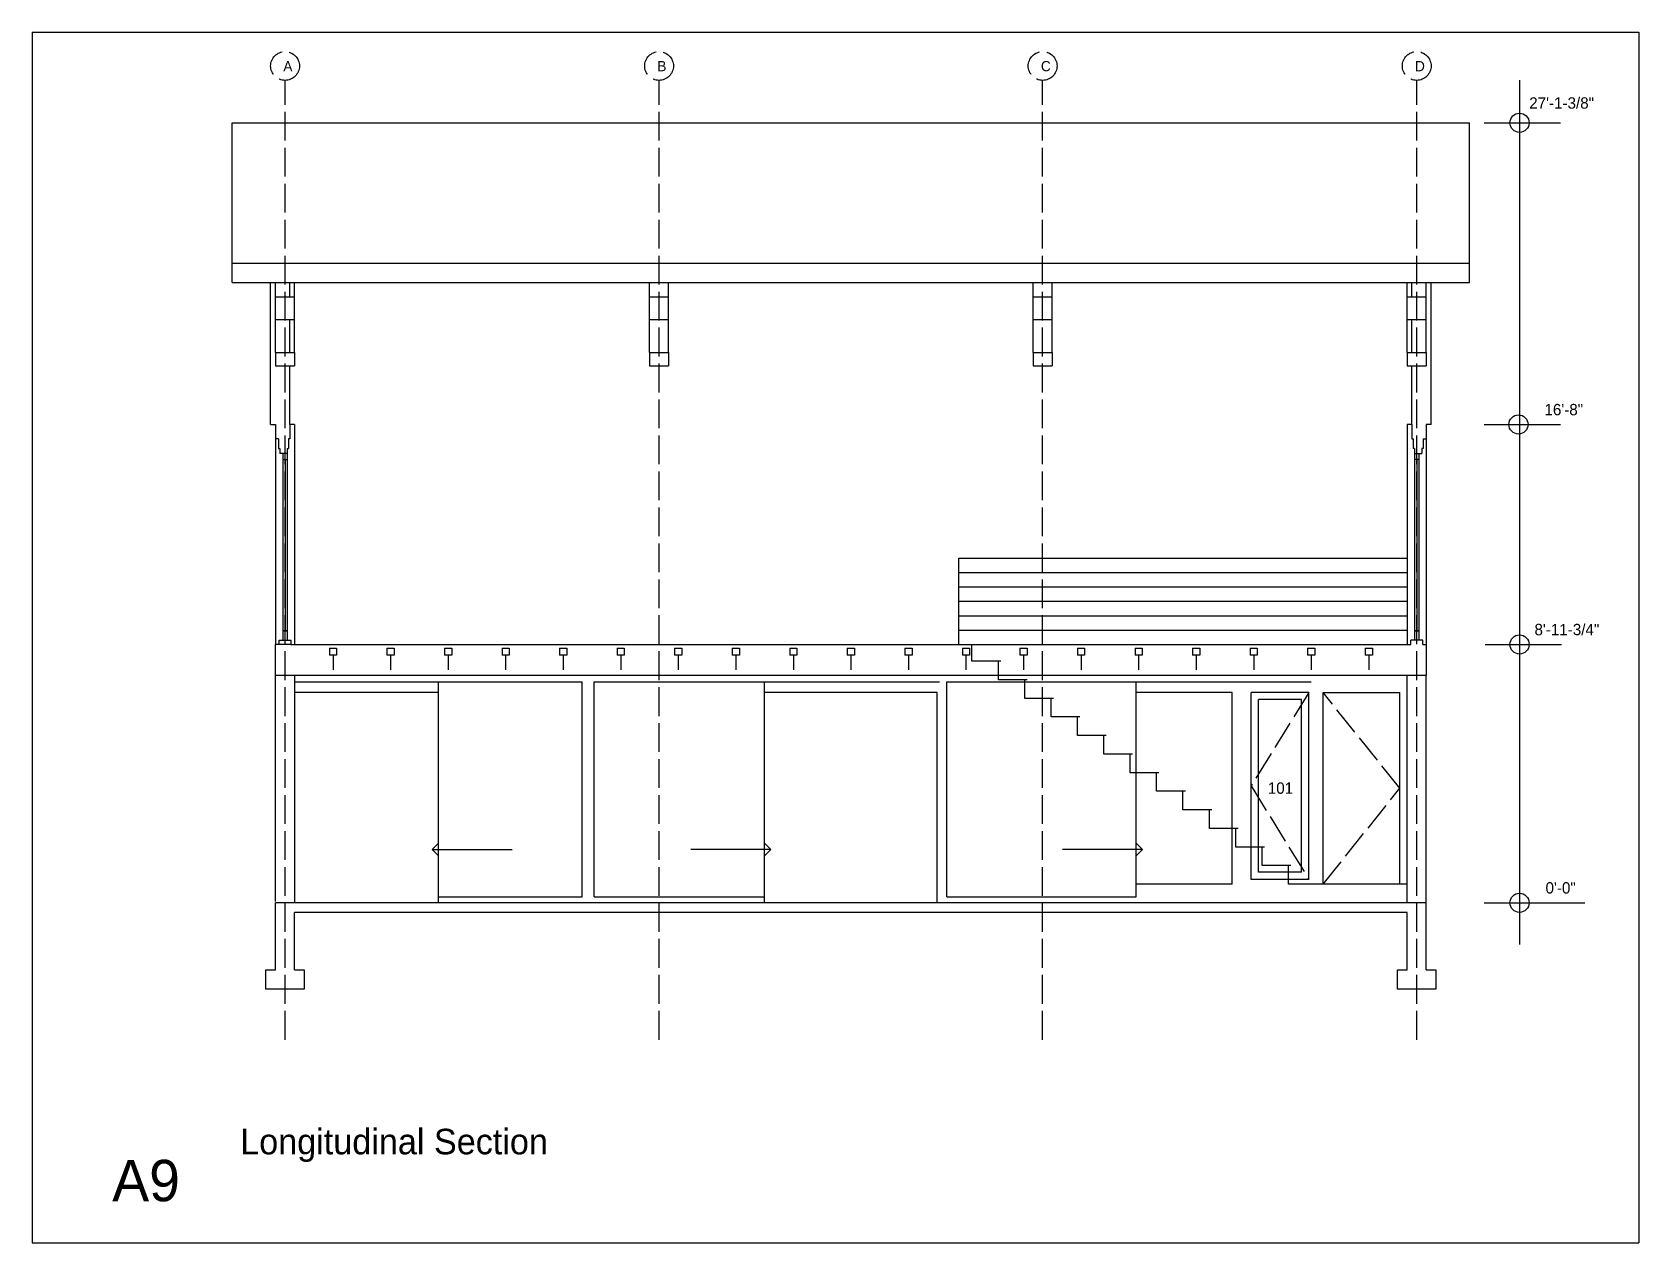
# Model space of a CAD drawing. Header units: inches. Extents: x 1328 to 6141, y 1498 to 3235.
# Drawn here: x 4638 to 5308, y 1498 to 2003 of the extents above; entities that cross this region are included whole.
import ezdxf

# ---------------------------------------------------------------- set-up
doc = ezdxf.new("R2010")
doc.units = ezdxf.units.IN
doc.header["$MEASUREMENT"] = 0
doc.linetypes.add('ACAD_ISO02W100', pattern=[15, 12, -3])
for name, color, linetype in [('const', 253, 'Continuous'), ('e1', 253, 'Continuous'), ('e2', 251, 'Continuous'), ('glass', 172, 'Continuous'), ('glassSwing', 172, 'ACAD_ISO02W100'), ('grid', 30, 'ACAD_ISO02W100'), ('stairs', 140, 'Continuous'), ('walls', 7, 'Continuous')]:
    doc.layers.add(name, color=color, linetype=linetype)

msp = doc.modelspace()

# ---------------------------------------------------------------- texts
at = {"layer": 'const', "attachment_point": 1}
for s, insert, char_height, width in [('A', (4742.32, 1990.72), 4.26, 1625.1973), ('B', (4898.3, 1990.72), 4.26, 1625.1973), ('C', (5058.29, 1990.72), 4.26, 1625.1973), ('D', (5214.32, 1990.72), 4.26, 1625.1973), ('27\'-1-3/8"', (5261.94, 1975.6), 4.736, 1805.7748), ('16\'-8"', (5268.31, 1847.71), 4.736, 1805.7748), ('8\'-11-3/4"', (5264.15, 1755.97), 4.736, 1805.7748), ('101', (5152.92, 1689.84), 4.736, 1805.7748), ('0\'-0"', (5268.76, 1648.22), 4.736, 1805.7748), ('Longitudinal Section', (4724.33, 1545.36), 10.6557, 4062.9933), ('A9', (4670.96, 1532.41), 17.262, 6582.0491)]:
    msp.add_mtext(s, dxfattribs=dict(at, insert=insert, char_height=char_height, width=width))

# ---------------------------------------------------------------- linework, layer by layer
for p, q in [((4637.56, 2002.79), (4637.56, 1497.78)), ((4637.56, 2002.79), (5307.69, 2002.79)), ((5307.69, 2002.79), (5307.69, 1497.78)), ((4637.56, 1497.78), (5307.69, 1497.78))]:
    msp.add_line(p, q)
at = {"layer": 'e1'}
for p, q in [((4747.04, 1731.84), (4867.01, 1731.84)), ((4807.01, 1642.15), (4807.01, 1731.84)), ((4867.01, 1642.15), (4867.01, 1731.84)), ((4872.01, 1642.15), (4872.01, 1731.84)), ((4872.01, 1731.84), (5016.01, 1731.84)), ((4943.01, 1642.15), (4943.01, 1731.84)), ((5019.01, 1642.15), (5019.01, 1731.84)), ((5019.01, 1731.84), (5171.01, 1731.84)), ((5098.01, 1642.15), (5098.01, 1731.84)), ((4807.01, 1642.15), (4867.01, 1642.15)), ((4872.01, 1642.15), (4943.01, 1642.15)), ((5019.01, 1642.15), (5098.01, 1642.15))]:
    msp.add_line(p, q, dxfattribs=at)
at = {"layer": 'e2'}
for p, q in [((5257.91, 1982.77), (5257.91, 1622.2)), ((5243.15, 1964.99), (5274.98, 1964.99)), ((4739.04, 1892.44), (4739.04, 1898.37)), ((4747.04, 1892.44), (4747.04, 1898.37)), ((4895.03, 1892.44), (4895.03, 1898.37)), ((4903.03, 1892.44), (4903.03, 1898.37)), ((5055.01, 1892.44), (5055.01, 1898.37)), ((5063.01, 1892.44), (5063.01, 1898.37)), ((5211.04, 1892.44), (5211.04, 1898.37)), ((5219.04, 1892.44), (5219.04, 1898.37)), ((4739.04, 1869.2), (4739.04, 1882.91)), ((4747.04, 1869.2), (4747.04, 1882.91)), ((4895.03, 1869.2), (4895.03, 1882.91)), ((4903.03, 1869.2), (4903.03, 1882.91)), ((5055.01, 1869.2), (5055.01, 1882.91)), ((5063.01, 1869.2), (5063.01, 1882.91)), ((5211.04, 1869.2), (5211.04, 1882.91)), ((5219.04, 1869.2), (5219.04, 1882.91)), ((4747.04, 1839.15), (4745.04, 1839.15)), ((4747.04, 1839.15), (4747.04, 1747.38)), ((5213.04, 1839.15), (5211.04, 1839.15)), ((5211.04, 1839.15), (5211.04, 1747.38)), ((5243.15, 1839.15), (5274.98, 1839.15)), ((4739.04, 1833.09), (4739.04, 1747.38)), ((5219.04, 1833.09), (5219.04, 1747.38)), ((4742.17, 1824.59), (4742.17, 1753.13)), ((4743.92, 1824.59), (4743.92, 1753.13)), ((5214.17, 1824.59), (5214.17, 1753.13)), ((5215.92, 1824.59), (5215.92, 1753.13)), ((5243.6, 1747.4), (5275.42, 1747.4)), ((4739.04, 1640.13), (4739.04, 1734.63)), ((4747.04, 1734.63), (4747.04, 1639.63)), ((5211.04, 1639.63), (5211.04, 1734.63)), ((5219.04, 1639.63), (5219.04, 1734.63)), ((4807.01, 1727.38), (4747.04, 1727.38)), ((4807.01, 1639.63), (4807.01, 1727.38)), ((4943.01, 1639.63), (4943.01, 1727.38)), ((5015.01, 1727.38), (4943.01, 1727.38)), ((5015.01, 1639.63), (5015.01, 1727.38)), ((5098.01, 1647.38), (5098.01, 1727.38)), ((5138.01, 1727.38), (5098.01, 1727.38)), ((5138.01, 1647.38), (5138.01, 1727.38)), ((5146.01, 1649.38), (5146.01, 1727.38)), ((5170.01, 1727.38), (5146.01, 1727.38)), ((5149.01, 1652.38), (5149.01, 1724.38)), ((5167.01, 1724.38), (5149.01, 1724.38)), ((5167.01, 1652.38), (5167.01, 1724.38)), ((5170.01, 1649.38), (5170.01, 1727.38)), ((5176.01, 1647.38), (5176.01, 1727.38)), ((5176.01, 1727.38), (5208.01, 1727.38)), ((5208.01, 1647.38), (5208.01, 1727.38)), ((5170.01, 1649.38), (5146.01, 1649.38)), ((5167.01, 1652.38), (5149.01, 1652.38)), ((5138.01, 1647.38), (5098.01, 1647.38)), ((5243.17, 1639.63), (5285.13, 1639.63))]:
    msp.add_line(p, q, dxfattribs=at)
for centre in [(5257.91, 1964.99), (5257.47, 1839.13), (5257.91, 1747.38), (5257.91, 1639.63)]:
    msp.add_circle(centre, 4, dxfattribs=at)
at = {"layer": 'glass'}
for p, q in [((4743.04, 1824.59), (4743.04, 1753.13)), ((5215.04, 1824.59), (5215.04, 1753.13))]:
    msp.add_line(p, q, dxfattribs=at)
at = {"layer": 'glassSwing'}
for p, q in [((5170.01, 1727.38), (5146.01, 1688.38)), ((5208.01, 1687.38), (5176.01, 1727.38)), ((5146.01, 1688.38), (5170.01, 1649.38)), ((5176.01, 1647.38), (5208.01, 1687.38))]:
    msp.add_line(p, q, dxfattribs=at)
at = {"layer": 'grid'}
for p, q in [((4743.04, 1582.53), (4743.04, 1982.68)), ((4899.03, 1582.53), (4899.03, 1982.68)), ((5059.01, 1582.53), (5059.01, 1982.68)), ((5215.04, 1582.53), (5215.04, 1982.68))]:
    msp.add_line(p, q, dxfattribs=at)
for centre in [(4743.04, 1988.68), (4899.03, 1988.68), (5059.01, 1988.68), (5215.04, 1988.68)]:
    msp.add_circle(centre, 6, dxfattribs=at)
at = {"layer": 'stairs'}
for p, q in [((5024.04, 1783.38), (5211.04, 1783.38)), ((5024.04, 1747.38), (5024.04, 1783.38)), ((5024.04, 1777.38), (5211.04, 1777.38)), ((5024.04, 1771.38), (5211.04, 1771.38)), ((5024.04, 1765.38), (5211.04, 1765.38)), ((5024.04, 1759.38), (5211.04, 1759.38)), ((5024.04, 1753.38), (5211.04, 1753.38)), ((5029.54, 1740.38), (5029.54, 1747.38)), ((5041.54, 1740.38), (5029.54, 1740.38)), ((5040.54, 1732.63), (5040.54, 1740.38)), ((5052.54, 1732.63), (5040.54, 1732.63)), ((5051.54, 1724.88), (5051.54, 1732.63)), ((5063.54, 1724.88), (5051.54, 1724.88)), ((5062.54, 1717.13), (5062.54, 1724.88)), ((5074.54, 1717.13), (5062.54, 1717.13)), ((5073.54, 1709.38), (5073.54, 1717.13)), ((5085.54, 1709.38), (5073.54, 1709.38)), ((5084.54, 1701.63), (5084.54, 1709.38)), ((5096.54, 1701.63), (5084.54, 1701.63)), ((5095.54, 1693.88), (5095.54, 1701.63)), ((5107.54, 1693.88), (5095.54, 1693.88)), ((5106.54, 1686.13), (5106.54, 1693.88)), ((5118.54, 1686.13), (5106.54, 1686.13)), ((5117.54, 1678.38), (5117.54, 1686.13)), ((5129.54, 1678.38), (5117.54, 1678.38)), ((5128.54, 1670.63), (5128.54, 1678.38)), ((5140.54, 1670.63), (5128.54, 1670.63)), ((5139.54, 1662.88), (5139.54, 1670.63)), ((4804.38, 1661.89), (4807.01, 1664.52)), ((4945.64, 1661.89), (4943.01, 1664.52)), ((5100.64, 1661.89), (5098.01, 1664.52)), ((5151.54, 1662.88), (5139.54, 1662.88)), ((5150.54, 1655.13), (5150.54, 1662.88)), ((4804.38, 1661.89), (4807.01, 1659.26)), ((4804.38, 1661.89), (4837.72, 1661.89)), ((4945.64, 1661.89), (4912.3, 1661.89)), ((4945.64, 1661.89), (4943.01, 1659.26)), ((5100.64, 1661.89), (5067.3, 1661.89)), ((5100.64, 1661.89), (5098.01, 1659.26)), ((5162.54, 1655.13), (5150.54, 1655.13)), ((5161.54, 1647.38), (5161.54, 1655.13)), ((5211.04, 1647.38), (5161.54, 1647.38))]:
    msp.add_line(p, q, dxfattribs=at)
at = {"layer": 'walls'}
for p, q in [((4721.04, 1898.37), (4721.04, 1964.99)), ((4721.04, 1964.99), (5237.04, 1964.99)), ((5237.04, 1898.37), (5237.04, 1964.99)), ((4721.04, 1906.37), (5237.04, 1906.37)), ((4721.04, 1898.37), (5237.04, 1898.37)), ((4737.04, 1839.15), (4737.04, 1898.37)), ((4745.04, 1892.44), (4745.04, 1898.37)), ((5213.04, 1892.44), (5213.04, 1898.37)), ((5221.04, 1839.15), (5221.04, 1898.37)), ((4739.04, 1892.44), (4747.04, 1892.44)), ((4739.04, 1882.91), (4739.04, 1892.44)), ((4747.04, 1882.91), (4747.04, 1892.44)), ((4895.03, 1882.91), (4895.03, 1892.44)), ((4895.03, 1892.44), (4903.03, 1892.44)), ((4903.03, 1882.91), (4903.03, 1892.44)), ((5055.01, 1882.91), (5055.01, 1892.44)), ((5055.01, 1892.44), (5063.01, 1892.44)), ((5063.01, 1882.91), (5063.01, 1892.44)), ((5211.04, 1882.91), (5211.04, 1892.44)), ((5211.04, 1892.44), (5219.04, 1892.44)), ((5219.04, 1882.91), (5219.04, 1892.44)), ((4739.04, 1882.91), (4747.04, 1882.91)), ((4745.04, 1869.2), (4745.04, 1882.91)), ((4895.03, 1882.91), (4903.03, 1882.91)), ((5055.01, 1882.91), (5063.01, 1882.91)), ((5211.04, 1882.91), (5219.04, 1882.91)), ((5213.04, 1869.2), (5213.04, 1882.91)), ((4739.04, 1869.2), (4747.04, 1869.2)), ((4739.04, 1869.2), (4739.04, 1863.62)), ((4739.04, 1863.62), (4747.04, 1863.62)), ((4745.04, 1839.15), (4745.04, 1863.62)), ((4747.04, 1869.2), (4747.04, 1863.62)), ((4895.03, 1869.2), (4895.03, 1863.62)), ((4895.03, 1869.2), (4903.03, 1869.2)), ((4895.03, 1863.62), (4903.03, 1863.62)), ((4903.03, 1869.2), (4903.03, 1863.62)), ((5055.01, 1869.2), (5055.01, 1863.62)), ((5055.01, 1869.2), (5063.01, 1869.2)), ((5055.01, 1863.62), (5063.01, 1863.62)), ((5063.01, 1869.2), (5063.01, 1863.62)), ((5211.04, 1869.2), (5211.04, 1863.62)), ((5211.04, 1869.2), (5219.04, 1869.2)), ((5211.04, 1863.62), (5219.04, 1863.62)), ((5213.04, 1839.15), (5213.04, 1863.62)), ((5219.04, 1869.2), (5219.04, 1863.62)), ((4737.04, 1839.15), (4739.04, 1839.15)), ((4739.04, 1839.15), (4739.04, 1833.09)), ((4745.04, 1839.15), (4745.04, 1833.09)), ((5213.04, 1839.15), (5213.04, 1833.09)), ((5221.04, 1839.15), (5219.04, 1839.15)), ((5219.04, 1839.15), (5219.04, 1833.09)), ((4740.29, 1833.09), (4739.04, 1833.09)), ((4740.29, 1833.09), (4740.29, 1829.13)), ((4745.04, 1833.09), (4744.54, 1833.09)), ((4744.54, 1833.09), (4744.54, 1829.13)), ((5213.04, 1833.09), (5213.54, 1833.09)), ((5213.54, 1833.09), (5213.54, 1829.13)), ((5217.79, 1833.09), (5217.79, 1829.13)), ((5217.79, 1833.09), (5219.04, 1833.09)), ((4740.29, 1829.13), (4740.92, 1829.13)), ((4740.92, 1829.13), (4740.92, 1827.09)), ((4743.92, 1827.09), (4740.92, 1827.09)), ((4742.17, 1827.09), (4742.17, 1824.59)), ((4742.17, 1824.59), (4743.92, 1824.59)), ((4743.92, 1829.13), (4743.92, 1827.09)), ((4743.92, 1829.13), (4744.54, 1829.13)), ((4743.92, 1827.09), (4743.92, 1824.59)), ((5214.17, 1829.13), (5213.54, 1829.13)), ((5214.17, 1829.13), (5214.17, 1827.09)), ((5214.17, 1827.09), (5214.17, 1824.59)), ((5214.17, 1827.09), (5217.17, 1827.09)), ((5215.92, 1824.59), (5214.17, 1824.59)), ((5215.92, 1827.09), (5215.92, 1824.59)), ((5217.79, 1829.13), (5217.17, 1829.13)), ((5217.17, 1829.13), (5217.17, 1827.09)), ((4740.54, 1749.13), (4745.54, 1749.13)), ((4740.54, 1747.38), (4740.54, 1749.13)), ((4742.17, 1753.13), (4743.92, 1753.13)), ((4742.17, 1753.13), (4742.17, 1749.13)), ((4743.92, 1753.13), (4742.17, 1753.13)), ((4743.92, 1753.13), (4743.92, 1749.13)), ((4745.54, 1747.38), (4745.54, 1749.13)), ((5217.54, 1749.13), (5212.54, 1749.13)), ((5212.54, 1747.38), (5212.54, 1749.13)), ((5214.17, 1753.13), (5214.17, 1749.13)), ((5214.17, 1753.13), (5215.92, 1753.13)), ((5215.92, 1753.13), (5214.17, 1753.13)), ((5215.92, 1753.13), (5215.92, 1749.13)), ((5217.54, 1747.38), (5217.54, 1749.13)), ((4745.54, 1747.38), (4739.04, 1747.38)), ((4739.04, 1734.63), (4739.04, 1747.38)), ((4745.54, 1747.38), (5212.54, 1747.38)), ((4761.54, 1745.88), (4764.54, 1745.88)), ((4761.54, 1745.88), (4761.54, 1742.88)), ((4764.54, 1742.88), (4761.54, 1742.88)), ((4763.04, 1742.88), (4763.04, 1736.85)), ((4764.54, 1745.88), (4764.54, 1742.88)), ((4785.54, 1745.88), (4785.54, 1742.88)), ((4785.54, 1745.88), (4788.54, 1745.88)), ((4788.54, 1742.88), (4785.54, 1742.88)), ((4787.04, 1742.88), (4787.04, 1736.85)), ((4788.54, 1745.88), (4788.54, 1742.88)), ((4809.54, 1745.88), (4809.54, 1742.88)), ((4809.54, 1745.88), (4812.54, 1745.88)), ((4812.54, 1742.88), (4809.54, 1742.88)), ((4811.04, 1742.88), (4811.04, 1736.85)), ((4812.54, 1745.88), (4812.54, 1742.88)), ((4833.54, 1745.88), (4833.54, 1742.88)), ((4833.54, 1745.88), (4836.54, 1745.88)), ((4836.54, 1742.88), (4833.54, 1742.88)), ((4835.04, 1742.88), (4835.04, 1736.85)), ((4836.54, 1745.88), (4836.54, 1742.88)), ((4857.54, 1745.88), (4857.54, 1742.88)), ((4857.54, 1745.88), (4860.54, 1745.88)), ((4860.54, 1742.88), (4857.54, 1742.88)), ((4859.04, 1742.88), (4859.04, 1736.85)), ((4860.54, 1745.88), (4860.54, 1742.88)), ((4881.54, 1745.88), (4881.54, 1742.88)), ((4881.54, 1745.88), (4884.54, 1745.88)), ((4884.54, 1742.88), (4881.54, 1742.88)), ((4883.04, 1742.88), (4883.04, 1736.85)), ((4884.54, 1745.88), (4884.54, 1742.88)), ((4905.54, 1745.88), (4905.54, 1742.88)), ((4905.54, 1745.88), (4908.54, 1745.88)), ((4908.54, 1742.88), (4905.54, 1742.88)), ((4907.04, 1742.88), (4907.04, 1736.85)), ((4908.54, 1745.88), (4908.54, 1742.88)), ((4929.54, 1745.88), (4929.54, 1742.88)), ((4929.54, 1745.88), (4932.54, 1745.88)), ((4932.54, 1742.88), (4929.54, 1742.88)), ((4931.04, 1742.88), (4931.04, 1736.85)), ((4932.54, 1745.88), (4932.54, 1742.88)), ((4953.54, 1745.88), (4953.54, 1742.88)), ((4953.54, 1745.88), (4956.54, 1745.88)), ((4956.54, 1742.88), (4953.54, 1742.88)), ((4955.04, 1742.88), (4955.04, 1736.85)), ((4956.54, 1745.88), (4956.54, 1742.88)), ((4977.54, 1745.88), (4977.54, 1742.88)), ((4977.54, 1745.88), (4980.54, 1745.88)), ((4980.54, 1742.88), (4977.54, 1742.88)), ((4979.04, 1742.88), (4979.04, 1736.85)), ((4980.54, 1745.88), (4980.54, 1742.88)), ((5001.54, 1745.88), (5001.54, 1742.88)), ((5001.54, 1745.88), (5004.54, 1745.88)), ((5004.54, 1742.88), (5001.54, 1742.88)), ((5003.04, 1742.88), (5003.04, 1736.85)), ((5004.54, 1745.88), (5004.54, 1742.88)), ((5025.54, 1745.88), (5025.54, 1742.88)), ((5025.54, 1745.88), (5028.54, 1745.88)), ((5028.54, 1742.88), (5025.54, 1742.88)), ((5027.04, 1742.88), (5027.04, 1736.85)), ((5028.54, 1745.88), (5028.54, 1742.88)), ((5049.54, 1745.88), (5049.54, 1742.88)), ((5049.54, 1745.88), (5052.54, 1745.88)), ((5052.54, 1742.88), (5049.54, 1742.88)), ((5051.04, 1742.88), (5051.04, 1736.85)), ((5052.54, 1745.88), (5052.54, 1742.88)), ((5073.54, 1745.88), (5073.54, 1742.88)), ((5073.54, 1745.88), (5076.54, 1745.88)), ((5076.54, 1742.88), (5073.54, 1742.88)), ((5075.04, 1742.88), (5075.04, 1736.85)), ((5076.54, 1745.88), (5076.54, 1742.88)), ((5097.54, 1745.88), (5097.54, 1742.88)), ((5097.54, 1745.88), (5100.54, 1745.88)), ((5100.54, 1742.88), (5097.54, 1742.88)), ((5099.04, 1742.88), (5099.04, 1736.85)), ((5100.54, 1745.88), (5100.54, 1742.88)), ((5121.54, 1745.88), (5121.54, 1742.88)), ((5121.54, 1745.88), (5124.54, 1745.88)), ((5124.54, 1742.88), (5121.54, 1742.88)), ((5123.04, 1742.88), (5123.04, 1736.85)), ((5124.54, 1745.88), (5124.54, 1742.88)), ((5145.54, 1745.88), (5145.54, 1742.88)), ((5145.54, 1745.88), (5148.54, 1745.88)), ((5148.54, 1742.88), (5145.54, 1742.88)), ((5147.04, 1742.88), (5147.04, 1736.85)), ((5148.54, 1745.88), (5148.54, 1742.88)), ((5169.54, 1745.88), (5169.54, 1742.88)), ((5169.54, 1745.88), (5172.54, 1745.88)), ((5172.54, 1742.88), (5169.54, 1742.88)), ((5171.04, 1742.88), (5171.04, 1736.85)), ((5172.54, 1745.88), (5172.54, 1742.88)), ((5193.54, 1745.88), (5193.54, 1742.88)), ((5193.54, 1745.88), (5196.54, 1745.88)), ((5196.54, 1742.88), (5193.54, 1742.88)), ((5195.04, 1742.88), (5195.04, 1736.85)), ((5196.54, 1745.88), (5196.54, 1742.88)), ((5217.54, 1747.38), (5219.04, 1747.38)), ((5219.04, 1747.38), (5219.04, 1734.63)), ((4739.04, 1734.63), (5219.04, 1734.63)), ((5219.04, 1639.63), (4739.05, 1639.63)), ((4739.05, 1611.63), (4739.05, 1639.63)), ((5211.05, 1635.63), (4747.04, 1635.63)), ((4747.04, 1611.63), (4747.04, 1635.63)), ((5211.05, 1611.63), (5211.05, 1635.63)), ((5219.04, 1611.63), (5219.04, 1639.63)), ((4735.04, 1611.63), (4739.05, 1611.63)), ((4735.04, 1603.63), (4735.04, 1611.63)), ((4747.04, 1611.63), (4751.04, 1611.63)), ((4751.04, 1611.63), (4751.04, 1603.63)), ((5207.04, 1603.63), (5207.04, 1611.63)), ((5207.04, 1611.63), (5211.05, 1611.63)), ((5219.04, 1611.63), (5223.04, 1611.63)), ((5223.04, 1611.63), (5223.04, 1603.63)), ((4751.04, 1603.63), (4735.04, 1603.63)), ((5223.04, 1603.63), (5207.04, 1603.63))]:
    msp.add_line(p, q, dxfattribs=at)

msp.set_redraw_order([(e.dxf.handle, doc.entitydb.next_handle()) for e in msp.query("TEXT MTEXT ATTDEF DIMENSION ARC_DIMENSION")])  # texts and dimensions are drawn at this point

doc.saveas('drawing.dxf')
